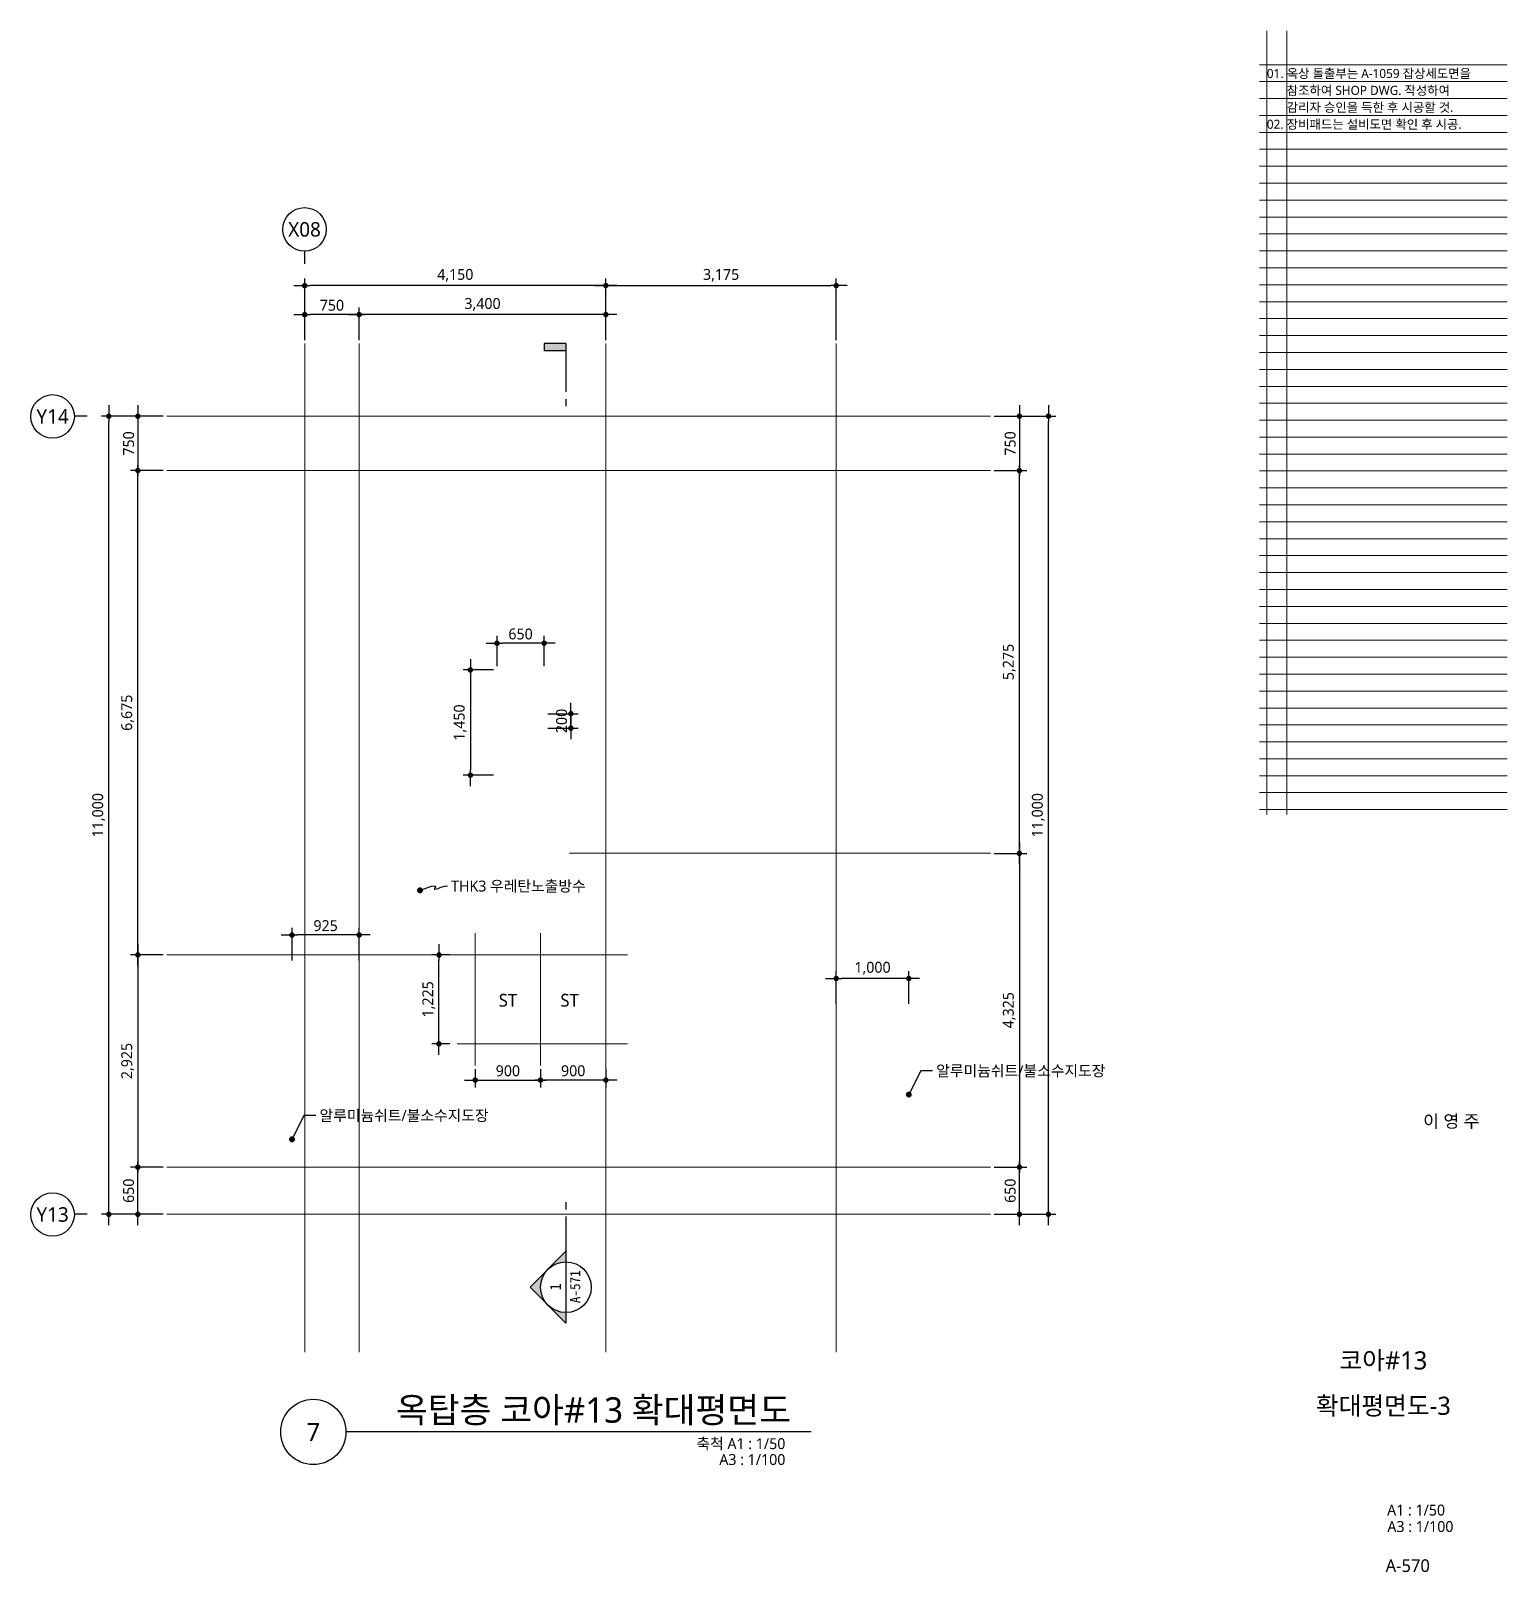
# Model space of a CAD drawing. Header units: millimetres. Extents: x 1467181 to 1720354, y 836037 to 895281.
# Drawn here: x 1569390 to 1589737, y 874037 to 895281 of the extents above; entities that cross this region are included whole.
import ezdxf
from ezdxf.enums import TextEntityAlignment as Align

# ---------------------------------------------------------------- set-up
doc = ezdxf.new("R2010")
doc.units = ezdxf.units.MM
doc.header["$MEASUREMENT"] = 0
doc.linetypes.add('CEN', pattern=[62, 60, -1, 0, -1])
doc.layers.get('0').update_dxf_attribs({"linetype": 'CONTINUOUS'})
for name, color, linetype, lineweight in [('A-AXIS-BUBL', 7, 'CONTINUOUS', 25), ('A-BORD-TEXT', 3, 'CONTINUOUS', 25), ('A-CNTL', 1, 'CEN', 15), ('A-DIMS', 7, 'CONTINUOUS', 25), ('A-MKXS-LEAD', 7, 'CONTINUOUS', 25), ('A-MKXS-MAK1', 3, 'CONTINUOUS', 25), ('A-MKXS-TEXT1', 3, 'CONTINUOUS', 25), ('A-MKXS-TEXT2', 7, 'CONTINUOUS', 25), ('A-MKXX-NAME', 3, 'CONTINUOUS', 25), ('A-XXXX-SYMB', 7, 'CONTINUOUS', 25), ('A-XXXX-TXT1', 3, 'CONTINUOUS', 25), ('A-XXXX-TXT2', 3, 'CONTINUOUS', 25)]:
    doc.layers.add(name, color=color, linetype=linetype, lineweight=lineweight)
doc.layers.add('A-XXXX-NPLT', color=144, linetype='CONTINUOUS', lineweight=15, plot=False)
doc.styles.add('HY울릉도L', font='')
doc.styles.add('돋움체', font='')
doc.styles.add('맑은 고딕', font='malgun.ttf')
doc.styles.add('맑은고딕', font='malgun.ttf')
doc.styles.get('HY울릉도L').set_extended_font_data('HYwulM')
doc.styles.get('돋움체').set_extended_font_data('DotumChe')
doc.dimstyles.new('CDIM', dxfattribs={"dimtxt": 3, "dimasz": 1.5, "dimexe": 2, "dimexo": 1, "dimgap": 1, "dimtad": 1, "dimdec": 0, "dimrnd": 0.5, "dimzin": 0, "dimdsep": 32, "dimlunit": 6, "dimtxsty": 'HY울릉도L', "dimblk1": '_CIDOT', "dimblk2": '_CIDOT', "dimsah": 1, "dimcen": 5.5, "dimclrd": 2, "dimclre": 2, "dimclrt": 7, "dimadec": 0, "dimazin": 0, "dimtfac": 1, "dimtdec": 0, "dimtix": 1, "dimtmove": 2, "dimatfit": 1, "dimldrblk": '_CIDOT', "dimfxl": 1, "dimtolj": 1, "dimtzin": 0, "dimlwd": -1, "dimarcsym": 0})

msp = doc.modelspace()

# ---------------------------------------------------------------- texts
at = {"layer": 'A-BORD-TEXT', "style": '맑은고딕'}
for s, height, p in [('이 영 주', 175, (1589356.3, 880165.5)), ('A1 : 1/50', 150, (1588881.5, 874817.8)), ('A3 : 1/100', 150, (1588996.4, 874591)), ('A-570', 175, (1588671.7, 874039.2))]:
    msp.add_text(s, height=height, dxfattribs=at).set_placement(p, align=Align.RIGHT)
for s, p in [('코아#13', (1588030.7, 876955.6)), ('확대평면도-3', (1588030.7, 876330.6))]:
    msp.add_text(s, height=250, dxfattribs=at).set_placement(p, align=Align.MIDDLE_CENTER)
at = {"layer": 'A-MKXS-TEXT1', "style": '맑은고딕'}
for s, p in [('THK3 우레탄노출방수', (1575182.6, 883493.2)), ('알루미늄쉬트/불소수지도장', (1581868.2, 880947.5)), ('알루미늄쉬트/불소수지도장', (1573368.2, 880330.8))]:
    msp.add_text(s, height=150, dxfattribs=at).set_placement(p, align=Align.MIDDLE_LEFT)
at = {"layer": 'A-MKXX-NAME', "style": '맑은고딕'}
for p in [(1575965.1, 881919.4), (1576815.1, 881919.4)]:
    msp.add_text('ST', height=175, dxfattribs=at).set_placement(p, align=Align.MIDDLE_CENTER)
at = {"layer": 'A-XXXX-TXT1', "style": '맑은고딕'}
msp.add_text('옥탑층 코아#13 확대평면도', height=350, dxfattribs=at).set_placement((1579867.2, 875992), align=Align.BOTTOM_RIGHT)
msp.add_text('7', height=250, dxfattribs=at).set_placement((1573283.6, 875969.4), align=Align.MIDDLE)
for s, p in [('축척 A1 : 1/50', (1579789.3, 875883.2)), ('A3 : 1/100', (1579789.3, 875664.3))]:
    msp.add_text(s, height=150, dxfattribs=at).set_placement(p, align=Align.TOP_RIGHT)
at = {"layer": 'A-XXXX-TXT2', "ltscale": 0.2, "style": '맑은고딕'}
for s, p in [('X08', (1573162.2, 892544.4)), ('Y14', (1569690.1, 889966.4)), ('Y13', (1569690.1, 878966.4))]:
    msp.add_text(s, height=200, dxfattribs=at).set_placement(p, align=Align.MIDDLE)

# ---------------------------------------------------------------- blocks, each defined once
blk = doc.blocks.new('_CIDOT')
at = {"color": 0, "linetype": 'ByBlock'}
blk.add_line((2, 0), (-1, 0), dxfattribs=at)
at = {"color": 0, "linetype": 'ByBlock', "const_width": 0.5}
blk.add_lwpolyline([(-0.25, 0, 1), (0.25, 0, 1)], format="xyb", close=True, dxfattribs=at)
blk = doc.blocks.new('*D481')
at = {"layer": 'A-DIMS', "lineweight": -2, "transparency": 16777216}
for p, q in [((1573915, 891019), (1573915, 891469)), ((1577315, 891019), (1577315, 891469))]:
    blk.add_line(p, q, dxfattribs=at)
at = {"layer": 'A-DIMS', "transparency": 16777216}
blk.add_line((1577240, 891369), (1573990, 891369), dxfattribs=at)
at = {"layer": 'A-DIMS', "transparency": 16777216, "xscale": 75, "yscale": 75, "zscale": 75, "rotation": 180}
blk.add_blockref('_CIDOT', (1573915, 891369), dxfattribs=at)
at = {"layer": 'A-DIMS', "transparency": 16777216, "xscale": 75, "yscale": 75, "zscale": 75}
blk.add_blockref('_CIDOT', (1577315, 891369), dxfattribs=at)
at = {"layer": 'A-DIMS', "color": 3, "transparency": 16777216, "insert": (1575615, 891509), "char_height": 150, "attachment_point": 5, "style": '맑은고딕'}
blk.add_mtext('\\A1;3,400', dxfattribs=at)
blk = doc.blocks.new('*D482')
at = {"layer": 'A-DIMS', "lineweight": -2, "transparency": 16777216}
for p, q in [((1571215, 889219), (1570765, 889219)), ((1571215, 882544), (1570765, 882544))]:
    blk.add_line(p, q, dxfattribs=at)
at = {"layer": 'A-DIMS', "transparency": 16777216}
blk.add_line((1570865, 882619), (1570865, 889144), dxfattribs=at)
at = {"layer": 'A-DIMS', "transparency": 16777216, "xscale": 75, "yscale": 75, "zscale": 75}
for p, rotation in [((1570865, 889219), 90), ((1570865, 882544), 270)]:
    blk.add_blockref('_CIDOT', p, dxfattribs=dict(at, rotation=rotation))
at = {"layer": 'A-DIMS', "color": 3, "transparency": 16777216, "insert": (1570725, 885882), "char_height": 150, "attachment_point": 5, "rotation": 90, "style": '맑은고딕'}
blk.add_mtext('\\A1;6,675', dxfattribs=at)
blk = doc.blocks.new('*D483')
at = {"layer": 'A-DIMS', "lineweight": -2, "transparency": 16777216}
for p, q in [((1573165, 891019), (1573165, 891469)), ((1573915, 891019), (1573915, 891469))]:
    blk.add_line(p, q, dxfattribs=at)
at = {"layer": 'A-DIMS', "transparency": 16777216}
blk.add_line((1573840, 891369), (1573240, 891369), dxfattribs=at)
at = {"layer": 'A-DIMS', "transparency": 16777216, "xscale": 75, "yscale": 75, "zscale": 75, "rotation": 180}
blk.add_blockref('_CIDOT', (1573165, 891369), dxfattribs=at)
at = {"layer": 'A-DIMS', "transparency": 16777216, "xscale": 75, "yscale": 75, "zscale": 75}
blk.add_blockref('_CIDOT', (1573915, 891369), dxfattribs=at)
at = {"layer": 'A-DIMS', "color": 3, "transparency": 16777216, "insert": (1573540, 891497), "char_height": 150, "attachment_point": 5, "style": '맑은고딕'}
blk.add_mtext('\\A1;750', dxfattribs=at)
blk = doc.blocks.new('*D484')
at = {"layer": 'A-DIMS', "lineweight": -2, "transparency": 16777216}
for p, q in [((1573165, 891019), (1573165, 891869)), ((1577315, 891019), (1577315, 891869))]:
    blk.add_line(p, q, dxfattribs=at)
at = {"layer": 'A-DIMS', "transparency": 16777216}
blk.add_line((1577240, 891769), (1573240, 891769), dxfattribs=at)
at = {"layer": 'A-DIMS', "transparency": 16777216, "xscale": 75, "yscale": 75, "zscale": 75, "rotation": 180}
blk.add_blockref('_CIDOT', (1573165, 891769), dxfattribs=at)
at = {"layer": 'A-DIMS', "transparency": 16777216, "xscale": 75, "yscale": 75, "zscale": 75}
blk.add_blockref('_CIDOT', (1577315, 891769), dxfattribs=at)
at = {"layer": 'A-DIMS', "color": 3, "transparency": 16777216, "insert": (1575240, 891910), "char_height": 150, "attachment_point": 5, "style": '맑은고딕'}
blk.add_mtext('\\A1;4,150', dxfattribs=at)
blk = doc.blocks.new('*D485')
at = {"layer": 'A-DIMS', "lineweight": -2, "transparency": 16777216}
for p, q in [((1571215, 889969), (1570365, 889969)), ((1571215, 878969), (1570365, 878969))]:
    blk.add_line(p, q, dxfattribs=at)
at = {"layer": 'A-DIMS', "transparency": 16777216}
blk.add_line((1570465, 879044), (1570465, 889894), dxfattribs=at)
at = {"layer": 'A-DIMS', "transparency": 16777216, "xscale": 75, "yscale": 75, "zscale": 75}
for p, rotation in [((1570465, 889969), 90), ((1570465, 878969), 270)]:
    blk.add_blockref('_CIDOT', p, dxfattribs=dict(at, rotation=rotation))
at = {"layer": 'A-DIMS', "color": 3, "transparency": 16777216, "insert": (1570325, 884469), "char_height": 150, "attachment_point": 5, "rotation": 90, "style": '맑은고딕'}
blk.add_mtext('\\A1;11,000', dxfattribs=at)
blk = doc.blocks.new('*D486')
at = {"layer": 'A-DIMS', "lineweight": -2, "transparency": 16777216}
for p, q in [((1571215, 889969), (1570765, 889969)), ((1571215, 889219), (1570765, 889219))]:
    blk.add_line(p, q, dxfattribs=at)
at = {"layer": 'A-DIMS', "transparency": 16777216}
blk.add_line((1570865, 889894), (1570865, 889294), dxfattribs=at)
at = {"layer": 'A-DIMS', "transparency": 16777216, "xscale": 75, "yscale": 75, "zscale": 75}
for p, rotation in [((1570865, 889969), 90), ((1570865, 889219), 270)]:
    blk.add_blockref('_CIDOT', p, dxfattribs=dict(at, rotation=rotation))
at = {"layer": 'A-DIMS', "color": 3, "transparency": 16777216, "insert": (1570738, 889594), "char_height": 150, "attachment_point": 5, "rotation": 90, "style": '맑은고딕'}
blk.add_mtext('\\A1;750', dxfattribs=at)
blk = doc.blocks.new('*D487')
at = {"layer": 'A-DIMS', "lineweight": -2, "transparency": 16777216}
for p, q in [((1571215, 882544), (1570765, 882544)), ((1571215, 879619), (1570765, 879619))]:
    blk.add_line(p, q, dxfattribs=at)
at = {"layer": 'A-DIMS', "transparency": 16777216}
blk.add_line((1570865, 882469), (1570865, 879694), dxfattribs=at)
at = {"layer": 'A-DIMS', "transparency": 16777216, "xscale": 75, "yscale": 75, "zscale": 75}
for p, rotation in [((1570865, 882544), 90), ((1570865, 879619), 270)]:
    blk.add_blockref('_CIDOT', p, dxfattribs=dict(at, rotation=rotation))
at = {"layer": 'A-DIMS', "color": 3, "transparency": 16777216, "insert": (1570725, 881082), "char_height": 150, "attachment_point": 5, "rotation": 90, "style": '맑은고딕'}
blk.add_mtext('\\A1;2,925', dxfattribs=at)
blk = doc.blocks.new('*D488')
at = {"layer": 'A-DIMS', "lineweight": -2, "transparency": 16777216}
for p, q in [((1575515, 880969), (1575515, 880719)), ((1576415, 880969), (1576415, 880719))]:
    blk.add_line(p, q, dxfattribs=at)
at = {"layer": 'A-DIMS', "transparency": 16777216}
blk.add_line((1575590, 880819), (1576340, 880819), dxfattribs=at)
at = {"layer": 'A-DIMS', "transparency": 16777216, "xscale": 75, "yscale": 75, "zscale": 75, "rotation": 180}
blk.add_blockref('_CIDOT', (1575515, 880819), dxfattribs=at)
at = {"layer": 'A-DIMS', "transparency": 16777216, "xscale": 75, "yscale": 75, "zscale": 75}
blk.add_blockref('_CIDOT', (1576415, 880819), dxfattribs=at)
at = {"layer": 'A-DIMS', "color": 3, "transparency": 16777216, "insert": (1575965, 880947), "char_height": 150, "attachment_point": 5, "style": '맑은고딕'}
blk.add_mtext('\\A1;900', dxfattribs=at)
blk = doc.blocks.new('*D489')
at = {"layer": 'A-DIMS', "lineweight": -2, "transparency": 16777216}
for p, q in [((1576415, 880969), (1576415, 880719)), ((1577315, 880969), (1577315, 880719))]:
    blk.add_line(p, q, dxfattribs=at)
at = {"layer": 'A-DIMS', "transparency": 16777216}
blk.add_line((1577240, 880819), (1576490, 880819), dxfattribs=at)
at = {"layer": 'A-DIMS', "transparency": 16777216, "xscale": 75, "yscale": 75, "zscale": 75, "rotation": 180}
blk.add_blockref('_CIDOT', (1576415, 880819), dxfattribs=at)
at = {"layer": 'A-DIMS', "transparency": 16777216, "xscale": 75, "yscale": 75, "zscale": 75}
blk.add_blockref('_CIDOT', (1577315, 880819), dxfattribs=at)
at = {"layer": 'A-DIMS', "color": 3, "transparency": 16777216, "insert": (1576865, 880947), "char_height": 150, "attachment_point": 5, "style": '맑은고딕'}
blk.add_mtext('\\A1;900', dxfattribs=at)
blk = doc.blocks.new('*D490')
at = {"layer": 'A-DIMS', "lineweight": -2, "transparency": 16777216}
for p, q in [((1575165, 882544), (1574915, 882544)), ((1575165, 881319), (1574915, 881319))]:
    blk.add_line(p, q, dxfattribs=at)
at = {"layer": 'A-DIMS', "transparency": 16777216}
blk.add_line((1575015, 881394), (1575015, 882469), dxfattribs=at)
at = {"layer": 'A-DIMS', "transparency": 16777216, "xscale": 75, "yscale": 75, "zscale": 75}
for p, rotation in [((1575015, 882544), 90), ((1575015, 881319), 270)]:
    blk.add_blockref('_CIDOT', p, dxfattribs=dict(at, rotation=rotation))
at = {"layer": 'A-DIMS', "color": 3, "transparency": 16777216, "insert": (1574875, 881932), "char_height": 150, "attachment_point": 5, "rotation": 90, "style": '맑은고딕'}
blk.add_mtext('\\A1;1,225', dxfattribs=at)
blk = doc.blocks.new('*D491')
at = {"layer": 'A-DIMS', "lineweight": -2, "transparency": 16777216}
for p, q in [((1571215, 879619), (1570765, 879619)), ((1571215, 878969), (1570765, 878969))]:
    blk.add_line(p, q, dxfattribs=at)
at = {"layer": 'A-DIMS', "transparency": 16777216}
blk.add_line((1570865, 879044), (1570865, 879544), dxfattribs=at)
at = {"layer": 'A-DIMS', "transparency": 16777216, "xscale": 75, "yscale": 75, "zscale": 75}
for p, rotation in [((1570865, 879619), 90), ((1570865, 878969), 270)]:
    blk.add_blockref('_CIDOT', p, dxfattribs=dict(at, rotation=rotation))
at = {"layer": 'A-DIMS', "color": 3, "transparency": 16777216, "insert": (1570738, 879294), "char_height": 150, "attachment_point": 5, "rotation": 90, "style": '맑은고딕'}
blk.add_mtext('\\A1;650', dxfattribs=at)
blk = doc.blocks.new('*D492')
at = {"layer": 'A-DIMS', "lineweight": -2, "transparency": 16777216}
for p, q in [((1582665, 889219), (1583115, 889219)), ((1582665, 883944), (1583115, 883944))]:
    blk.add_line(p, q, dxfattribs=at)
at = {"layer": 'A-DIMS', "transparency": 16777216}
blk.add_line((1583015, 884019), (1583015, 889144), dxfattribs=at)
at = {"layer": 'A-DIMS', "transparency": 16777216, "xscale": 75, "yscale": 75, "zscale": 75}
for p, rotation in [((1583015, 889219), 90), ((1583015, 883944), 270)]:
    blk.add_blockref('_CIDOT', p, dxfattribs=dict(at, rotation=rotation))
at = {"layer": 'A-DIMS', "color": 3, "transparency": 16777216, "insert": (1582875, 886582), "char_height": 150, "attachment_point": 5, "rotation": 90, "style": '맑은고딕'}
blk.add_mtext('\\A1;5,275', dxfattribs=at)
blk = doc.blocks.new('*D493')
at = {"layer": 'A-DIMS', "lineweight": -2, "transparency": 16777216}
for p, q in [((1582665, 889969), (1583515, 889969)), ((1582665, 878969), (1583515, 878969))]:
    blk.add_line(p, q, dxfattribs=at)
at = {"layer": 'A-DIMS', "transparency": 16777216}
blk.add_line((1583415, 879044), (1583415, 889894), dxfattribs=at)
at = {"layer": 'A-DIMS', "transparency": 16777216, "xscale": 75, "yscale": 75, "zscale": 75}
for p, rotation in [((1583415, 889969), 90), ((1583415, 878969), 270)]:
    blk.add_blockref('_CIDOT', p, dxfattribs=dict(at, rotation=rotation))
at = {"layer": 'A-DIMS', "color": 3, "transparency": 16777216, "insert": (1583275, 884469), "char_height": 150, "attachment_point": 5, "rotation": 90, "style": '맑은고딕'}
blk.add_mtext('\\A1;11,000', dxfattribs=at)
blk = doc.blocks.new('*D494')
at = {"layer": 'A-DIMS', "lineweight": -2, "transparency": 16777216}
for p, q in [((1582665, 889969), (1583115, 889969)), ((1582665, 889219), (1583115, 889219))]:
    blk.add_line(p, q, dxfattribs=at)
at = {"layer": 'A-DIMS', "transparency": 16777216}
blk.add_line((1583015, 889894), (1583015, 889294), dxfattribs=at)
at = {"layer": 'A-DIMS', "transparency": 16777216, "xscale": 75, "yscale": 75, "zscale": 75}
for p, rotation in [((1583015, 889969), 90), ((1583015, 889219), 270)]:
    blk.add_blockref('_CIDOT', p, dxfattribs=dict(at, rotation=rotation))
at = {"layer": 'A-DIMS', "color": 3, "transparency": 16777216, "insert": (1582888, 889594), "char_height": 150, "attachment_point": 5, "rotation": 90, "style": '맑은고딕'}
blk.add_mtext('\\A1;750', dxfattribs=at)
blk = doc.blocks.new('*D495')
at = {"layer": 'A-DIMS', "lineweight": -2, "transparency": 16777216}
for p, q in [((1582665, 883944), (1583115, 883944)), ((1582665, 879619), (1583115, 879619))]:
    blk.add_line(p, q, dxfattribs=at)
at = {"layer": 'A-DIMS', "transparency": 16777216}
blk.add_line((1583015, 883869), (1583015, 879694), dxfattribs=at)
at = {"layer": 'A-DIMS', "transparency": 16777216, "xscale": 75, "yscale": 75, "zscale": 75}
for p, rotation in [((1583015, 883944), 90), ((1583015, 879619), 270)]:
    blk.add_blockref('_CIDOT', p, dxfattribs=dict(at, rotation=rotation))
at = {"layer": 'A-DIMS', "color": 3, "transparency": 16777216, "insert": (1582875, 881782), "char_height": 150, "attachment_point": 5, "rotation": 90, "style": '맑은고딕'}
blk.add_mtext('\\A1;4,325', dxfattribs=at)
blk = doc.blocks.new('*D496')
at = {"layer": 'A-DIMS', "lineweight": -2, "transparency": 16777216}
for p, q in [((1582665, 879619), (1583115, 879619)), ((1582665, 878969), (1583115, 878969))]:
    blk.add_line(p, q, dxfattribs=at)
at = {"layer": 'A-DIMS', "transparency": 16777216}
blk.add_line((1583015, 879044), (1583015, 879544), dxfattribs=at)
at = {"layer": 'A-DIMS', "transparency": 16777216, "xscale": 75, "yscale": 75, "zscale": 75}
for p, rotation in [((1583015, 879619), 90), ((1583015, 878969), 270)]:
    blk.add_blockref('_CIDOT', p, dxfattribs=dict(at, rotation=rotation))
at = {"layer": 'A-DIMS', "color": 3, "transparency": 16777216, "insert": (1582888, 879294), "char_height": 150, "attachment_point": 5, "rotation": 90, "style": '맑은고딕'}
blk.add_mtext('\\A1;650', dxfattribs=at)
blk = doc.blocks.new('*D497')
at = {"layer": 'A-DIMS', "lineweight": -2, "transparency": 16777216}
for p, q in [((1577315, 891019), (1577315, 891869)), ((1580490, 891019), (1580490, 891869))]:
    blk.add_line(p, q, dxfattribs=at)
at = {"layer": 'A-DIMS', "transparency": 16777216}
blk.add_line((1577390, 891769), (1580415, 891769), dxfattribs=at)
at = {"layer": 'A-DIMS', "transparency": 16777216, "xscale": 75, "yscale": 75, "zscale": 75, "rotation": 180}
blk.add_blockref('_CIDOT', (1577315, 891769), dxfattribs=at)
at = {"layer": 'A-DIMS', "transparency": 16777216, "xscale": 75, "yscale": 75, "zscale": 75}
blk.add_blockref('_CIDOT', (1580490, 891769), dxfattribs=at)
at = {"layer": 'A-DIMS', "color": 3, "transparency": 16777216, "insert": (1578903, 891910), "char_height": 150, "attachment_point": 5, "style": '맑은고딕'}
blk.add_mtext('\\A1;3,175', dxfattribs=at)
blk = doc.blocks.new('CORE 7- 단면')
at = {"layer": 'A-MKXS-MAK1'}
blk.add_hatch(color=256, dxfattribs=at).paths.add_polyline_path([(22637, 12898), (22637, 12998), (22937, 12998), (22937, 12898)])
h = blk.add_hatch(color=256, dxfattribs=at)
h.paths.add_polyline_path([(22442, -7), (22690, 241, 0.414214), (22690, -254)])
h.paths.add_polyline_path([(22690, 241), (22937, 488), (22937, 343, 0.198912)])
h.paths.add_polyline_path([(22690, -254, 0.198912), (22937, -357), (22937, -502)])
for p, q in [((22637, 12998), (22637, 12898)), ((22937, 12998), (22637, 12998)), ((22937, 12998), (22937, 12335)), ((22937, 12898), (22637, 12898)), ((22937, 12235), (22937, 12135)), ((22937, 1166), (22937, 1066)), ((22937, 966), (22937, -502)), ((22937, 488), (22442, -7)), ((22937, -502), (22442, -7))]:
    blk.add_line(p, q, dxfattribs=at)
blk.add_circle((22937, -7), 350, dxfattribs=at)
at = {"layer": 'A-MKXS-TEXT2', "style": '돋움체'}
for s, height, p in [('A-571', 140, (23065, 0)), ('1', 150, (22793, -2))]:
    blk.add_text(s, height=height, rotation=90, dxfattribs=at).set_placement(p, align=Align.MIDDLE)
blk = doc.blocks.new('*D564')
at = {"layer": 'A-DIMS', "lineweight": -2, "transparency": 16777216}
for p, q in [((1572990, 882469), (1572990, 882919)), ((1573915, 882469), (1573915, 882919))]:
    blk.add_line(p, q, dxfattribs=at)
at = {"layer": 'A-DIMS', "transparency": 16777216}
blk.add_line((1573840, 882819), (1573065, 882819), dxfattribs=at)
at = {"layer": 'A-DIMS', "transparency": 16777216, "xscale": 75, "yscale": 75, "zscale": 75, "rotation": 180}
blk.add_blockref('_CIDOT', (1572990, 882819), dxfattribs=at)
at = {"layer": 'A-DIMS', "transparency": 16777216, "xscale": 75, "yscale": 75, "zscale": 75}
blk.add_blockref('_CIDOT', (1573915, 882819), dxfattribs=at)
at = {"layer": 'A-DIMS', "color": 3, "transparency": 16777216, "insert": (1573453, 882947), "char_height": 150, "attachment_point": 5, "style": '맑은고딕'}
blk.add_mtext('\\A1;925', dxfattribs=at)
blk = doc.blocks.new('*D565')
at = {"layer": 'A-DIMS', "lineweight": -2, "transparency": 16777216}
for p, q in [((1580490, 881869), (1580490, 882319)), ((1581490, 881869), (1581490, 882319))]:
    blk.add_line(p, q, dxfattribs=at)
at = {"layer": 'A-DIMS', "transparency": 16777216}
blk.add_line((1581415, 882219), (1580565, 882219), dxfattribs=at)
at = {"layer": 'A-DIMS', "transparency": 16777216, "xscale": 75, "yscale": 75, "zscale": 75, "rotation": 180}
blk.add_blockref('_CIDOT', (1580490, 882219), dxfattribs=at)
at = {"layer": 'A-DIMS', "transparency": 16777216, "xscale": 75, "yscale": 75, "zscale": 75}
blk.add_blockref('_CIDOT', (1581490, 882219), dxfattribs=at)
at = {"layer": 'A-DIMS', "color": 3, "transparency": 16777216, "insert": (1580990, 882360), "char_height": 150, "attachment_point": 5, "style": '맑은고딕'}
blk.add_mtext('\\A1;1,000', dxfattribs=at)
blk = doc.blocks.new('*D580')
at = {"layer": 'A-DIMS', "lineweight": -2, "transparency": 16777216}
for p, q in [((1575815, 886522), (1575815, 886940)), ((1576465, 886522), (1576465, 886940))]:
    blk.add_line(p, q, dxfattribs=at)
at = {"layer": 'A-DIMS', "transparency": 16777216}
blk.add_line((1576390, 886840), (1575890, 886840), dxfattribs=at)
at = {"layer": 'A-DIMS', "transparency": 16777216, "xscale": 75, "yscale": 75, "zscale": 75, "rotation": 180}
blk.add_blockref('_CIDOT', (1575815, 886840), dxfattribs=at)
at = {"layer": 'A-DIMS', "transparency": 16777216, "xscale": 75, "yscale": 75, "zscale": 75}
blk.add_blockref('_CIDOT', (1576465, 886840), dxfattribs=at)
at = {"layer": 'A-DIMS', "color": 3, "transparency": 16777216, "insert": (1576140, 886967), "char_height": 150, "attachment_point": 5, "style": '맑은고딕'}
blk.add_mtext('\\A1;650', dxfattribs=at)
blk = doc.blocks.new('*D581')
at = {"layer": 'A-DIMS', "lineweight": -2, "transparency": 16777216}
for p, q in [((1575765, 886472), (1575348, 886472)), ((1575765, 885022), (1575348, 885022))]:
    blk.add_line(p, q, dxfattribs=at)
at = {"layer": 'A-DIMS', "transparency": 16777216}
blk.add_line((1575448, 886397), (1575448, 885097), dxfattribs=at)
at = {"layer": 'A-DIMS', "transparency": 16777216, "xscale": 75, "yscale": 75, "zscale": 75}
for p, rotation in [((1575448, 886472), 90), ((1575448, 885022), 270)]:
    blk.add_blockref('_CIDOT', p, dxfattribs=dict(at, rotation=rotation))
at = {"layer": 'A-DIMS', "color": 3, "transparency": 16777216, "insert": (1575307, 885747), "char_height": 150, "attachment_point": 5, "rotation": 90, "style": '맑은고딕'}
blk.add_mtext('\\A1;1,450', dxfattribs=at)
blk = doc.blocks.new('*D582')
at = {"layer": 'A-DIMS', "lineweight": -2, "transparency": 16777216}
for p, q in [((1576515, 885869), (1576933, 885869)), ((1576515, 885669), (1576933, 885669))]:
    blk.add_line(p, q, dxfattribs=at)
at = {"layer": 'A-DIMS', "transparency": 16777216}
for p, q in [((1576833, 885944), (1576833, 886019)), ((1576833, 885669), (1576833, 885869)), ((1576833, 885594), (1576833, 885519))]:
    blk.add_line(p, q, dxfattribs=at)
at = {"layer": 'A-DIMS', "transparency": 16777216, "xscale": 75, "yscale": 75, "zscale": 75}
for p, rotation in [((1576833, 885869), 270), ((1576833, 885669), 90)]:
    blk.add_blockref('_CIDOT', p, dxfattribs=dict(at, rotation=rotation))
at = {"layer": 'A-DIMS', "color": 3, "transparency": 16777216, "insert": (1576705, 885769), "char_height": 150, "attachment_point": 5, "rotation": 90, "style": '맑은고딕'}
blk.add_mtext('\\A1;200', dxfattribs=at)
blk = doc.blocks.new('NOTE(220317)')
at = {"layer": 'A-XXXX-NPLT'}
for p, q in [((1010649.8, 179732.7), (1010649.8, 175412.7)), ((1010759.8, 179732.7), (1010759.8, 175412.7)), ((1010609.8, 179546.1), (1011974.8, 179546.1)), ((1010609.8, 179452.7), (1011974.8, 179452.7)), ((1010609.8, 179359.4), (1011974.8, 179359.4)), ((1010609.8, 179266.1), (1011974.8, 179266.1)), ((1010609.8, 179172.7), (1011974.8, 179172.7)), ((1010609.8, 179079.4), (1011974.8, 179079.4)), ((1010609.8, 178986.1), (1011974.8, 178986.1)), ((1010609.8, 178892.7), (1011974.8, 178892.7)), ((1010609.8, 178799.4), (1011974.8, 178799.4)), ((1010609.8, 178706.1), (1011974.8, 178706.1)), ((1010609.8, 178612.7), (1011974.8, 178612.7)), ((1010609.8, 178519.4), (1011974.8, 178519.4)), ((1010609.8, 178426.1), (1011974.8, 178426.1)), ((1010609.8, 178332.7), (1011974.8, 178332.7)), ((1010609.8, 178239.4), (1011974.8, 178239.4)), ((1010609.8, 178146.1), (1011974.8, 178146.1)), ((1010609.8, 178052.7), (1011974.8, 178052.7)), ((1010609.8, 177959.4), (1011974.8, 177959.4)), ((1010609.8, 177866.1), (1011974.8, 177866.1)), ((1010609.8, 177772.7), (1011974.8, 177772.7)), ((1010609.8, 177679.4), (1011974.8, 177679.4)), ((1010609.8, 177586.1), (1011974.8, 177586.1)), ((1010609.8, 177492.7), (1011974.8, 177492.7)), ((1010609.8, 177399.4), (1011974.8, 177399.4)), ((1010609.8, 177306.1), (1011974.8, 177306.1)), ((1010609.8, 177212.7), (1011974.8, 177212.7)), ((1010609.8, 177119.4), (1011974.8, 177119.4)), ((1010609.8, 177026.1), (1011974.8, 177026.1)), ((1010609.8, 176932.7), (1011974.8, 176932.7)), ((1010609.8, 176839.4), (1011974.8, 176839.4)), ((1010609.8, 176746.1), (1011974.8, 176746.1)), ((1010609.8, 176652.7), (1011974.8, 176652.7)), ((1010609.8, 176559.4), (1011974.8, 176559.4)), ((1010609.8, 176466.1), (1011974.8, 176466.1)), ((1010609.8, 176372.7), (1011974.8, 176372.7)), ((1010609.8, 176279.4), (1011974.8, 176279.4)), ((1010609.8, 176186.1), (1011974.8, 176186.1)), ((1010609.8, 176092.7), (1011974.8, 176092.7)), ((1010609.8, 175999.4), (1011974.8, 175999.4)), ((1010609.8, 175906.1), (1011974.8, 175906.1)), ((1010609.8, 175812.7), (1011974.8, 175812.7)), ((1010609.8, 175719.4), (1011974.8, 175719.4)), ((1010609.8, 175626.1), (1011974.8, 175626.1)), ((1010609.8, 175532.7), (1011974.8, 175532.7)), ((1010609.8, 175439.4), (1011974.8, 175439.4))]:
    blk.add_line(p, q, dxfattribs=at)
blk = doc.blocks.new('NOTE_확대평면도_1')
at = {"layer": 'A-XXXX-TXT2', "style": '맑은 고딕'}
for s, p in [('01.', (7576.5, 4901.4)), ('옥상 돌출부는 A-1059 잡상세도면을', (7631.5, 4901.4)), ('참조하여 SHOP DWG. 작성하여', (7631.5, 4854.8)), ('감리자 승인을 득한 후 시공할 것.', (7631.5, 4808.1)), ('02.', (7576.5, 4761.4)), ('장비패드는 설비도면 확인 후 시공.', (7631.5, 4761.4))]:
    blk.add_text(s, height=25, dxfattribs=at).set_placement(p, align=Align.MIDDLE_LEFT)

# ---------------------------------------------------------------- dimensions: what is measured, and where the dimension line sits
at = {"layer": 'A-DIMS'}
for base, p1, p2, angle, picture, middle in [((1573165.1, 891769.4), (1577315.1, 890969.4), (1573165.1, 890969.4), 180, '*D484', (1575240.1, 891909.8)), ((1580490.1, 891769.4), (1577315.1, 890969.4), (1580490.1, 890969.4), 0, '*D497', (1578902.6, 891909.8)), ((1573915.1, 891369.4), (1577315.1, 890969.4), (1573915.1, 890969.4), 180, '*D481', (1575615.1, 891509.4)), ((1573165.1, 891369.4), (1573915.1, 890969.4), (1573165.1, 890969.4), 180, '*D483', (1573540.1, 891496.9)), ((1570465.1, 889969.4), (1571265.1, 878969.4), (1571265.1, 889969.4), 270, '*D485', (1570324.6, 884469.4)), ((1570865.1, 889219.4), (1571265.1, 889969.4), (1571265.1, 889219.4), 90, '*D486', (1570737.6, 889594.4)), ((1583415.1, 889969.4), (1582615.1, 878969.4), (1582615.1, 889969.4), 270, '*D493', (1583274.6, 884469.4)), ((1583015.1, 889219.4), (1582615.1, 889969.4), (1582615.1, 889219.4), 90, '*D494', (1582887.6, 889594.4)), ((1570865.1, 889219.4), (1571265.1, 882544.4), (1571265.1, 889219.4), 270, '*D482', (1570725, 885881.9)), ((1583015.1, 889219.4), (1582615.1, 883944.4), (1582615.1, 889219.4), 270, '*D492', (1582875, 886581.9)), ((1575447.6, 885022.4), (1575815.1, 886472), (1575814.9, 885022.4), 90, '*D581', (1575307.2, 885747.2)), ((1576832.6, 885869.4), (1576465.1, 885669.4), (1576465.1, 885869.4), 270, '*D582', (1576705.1, 885769.4)), ((1583015.1, 879619.4), (1582615.1, 883944.4), (1582615.1, 879619.4), 90, '*D495', (1582875, 881781.9)), ((1572990.1, 882819.4), (1573915.1, 882419.4), (1572990.1, 882419.4), 180, '*D564', (1573452.6, 882946.9)), ((1570865.1, 879619.4), (1571265.1, 882544.4), (1571265.1, 879619.4), 90, '*D487', (1570725, 881081.9)), ((1575015.1, 882544.4), (1575215.1, 881319.4), (1575215.1, 882544.4), 90, '*D490', (1574874.6, 881931.9)), ((1580490.1, 882219.4), (1581490.1, 881819.4), (1580490.1, 881819.4), 180, '*D565', (1580990.1, 882359.8)), ((1576415.1, 880819.4), (1577315.1, 881019.4), (1576415.1, 881019.4), 180, '*D489', (1576865.1, 880946.9)), ((1570865.1, 879619.4), (1571265.1, 878969.4), (1571265.1, 879619.4), 270, '*D491', (1570737.6, 879294.4)), ((1583015.1, 879619.4), (1582615.1, 878969.4), (1582615.1, 879619.4), 270, '*D496', (1582887.6, 879294.4))]:
    dim = msp.add_linear_dim(base=base, p1=p1, p2=p2, angle=angle, dimstyle='CDIM', override={"dimscale": 50, "dimtxsty": '맑은고딕', "dimclrd": 256, "dimclre": 256, "dimclrt": 3}, dxfattribs=at)
    dim.commit()
    dim.dimension.update_dxf_attribs({"geometry": picture, "text_midpoint": middle})
for base, p1, p2, picture, middle in [((1575815.1, 886839.6), (1576465.1, 886472.4), (1575815.1, 886472), '*D580', (1576140.1, 886967.1)), ((1576415.1, 880819.4), (1575515.1, 881019.4), (1576415.1, 881019.4), '*D488', (1575965.1, 880946.9))]:
    dim = msp.add_linear_dim(base=base, p1=p1, p2=p2, dimstyle='CDIM', override={"dimscale": 50, "dimtxsty": '맑은고딕', "dimclrd": 256, "dimclre": 256, "dimclrt": 3}, dxfattribs=at)
    dim.commit()
    dim.dimension.update_dxf_attribs({"geometry": picture, "text_midpoint": middle})

# ---------------------------------------------------------------- linework, layer by layer
at = {"layer": 'A-AXIS-BUBL', "ltscale": 0.2}
for p, q in [((1573165.1, 892069.4), (1573165.1, 892244.4)), ((1570165.1, 889969.4), (1569990.1, 889969.4)), ((1570165.1, 878969.4), (1569990.1, 878969.4))]:
    msp.add_line(p, q, dxfattribs=at)
for centre in [(1573162.2, 892544.4), (1569690.1, 889966.4), (1569690.1, 878966.4)]:
    msp.add_circle(centre, 300, dxfattribs=at)
at = {"layer": 'A-CNTL'}
for p, q in [((1573165.1, 877069.4), (1573165.1, 890969.4)), ((1573915.1, 877069.4), (1573915.1, 890969.4)), ((1577315.1, 877069.4), (1577315.1, 890969.4)), ((1580490.1, 877069.4), (1580490.1, 890969.4)), ((1571265.1, 889969.4), (1582615.1, 889969.4)), ((1571265.1, 889219.4), (1582615.1, 889219.4)), ((1576815.1, 883944.4), (1582615.1, 883944.4)), ((1575515.1, 881019.4), (1575515.1, 882844.4)), ((1576415.1, 881019.4), (1576415.1, 882844.4)), ((1571265.1, 882544.4), (1577615.1, 882544.4)), ((1577615.1, 881319.4), (1575265.1, 881319.4)), ((1571265.1, 879619.4), (1582615.1, 879619.4)), ((1571265.1, 878969.4), (1582615.1, 878969.4))]:
    msp.add_line(p, q, dxfattribs=at)
at = {"layer": 'A-MKXS-LEAD', "const_width": 40}
for points in [[(1574732.3, 883436.3, 1), (1574773.8, 883432.1, 1)], [(1581469.4, 880621.4, 1), (1581510.9, 880617.3, 1)], [(1572969.4, 880004.8, 1), (1573010.9, 880000.6, 1)]]:
    msp.add_lwpolyline(points, format="xyb", close=True, dxfattribs=at)
at = {"layer": 'A-MKXS-LEAD'}
for points in [[(1574752.2, 883433.9), (1574850, 883470.7), (1574913.7, 883490.6), (1574949.9, 883497.1), (1574965.3, 883493.6), (1574966.5, 883483.7), (1574960, 883470.9), (1574952.4, 883458.7), (1574950.5, 883450.6), (1574959.1, 883449.3), (1574977.3, 883453.7), (1575002.1, 883461.9), (1575031, 883472), (1575061.2, 883482.1), (1575090, 883490.3), (1575114.7, 883494.6), (1575132.6, 883493.2)], [(1581818.2, 880947.5), (1581654.2, 880947.5), (1581654.2, 880947.5), (1581490.1, 880619.4), (1581490.1, 880619.4)], [(1573318.2, 880330.8), (1573154.2, 880330.8), (1573154.2, 880330.8), (1572990.1, 880002.7), (1572990.1, 880002.7)]]:
    msp.add_lwpolyline(points, dxfattribs=at)
at = {"layer": 'A-XXXX-SYMB'}
msp.add_line((1580146.6, 875969.4), (1573733.6, 875969.4), dxfattribs=at)
msp.add_circle((1573283.6, 875969.4), 450, dxfattribs=at)

# ---------------------------------------------------------------- block references
for name, p, xscale, yscale, zscale in [('NOTE(220317)', (-940200, 445948.8), 2.499999981306344, 2.499999981306344, 2.499999981306344), ('NOTE_확대평면도_1', (1548542, 870186), 4.999999962612687, 4.999999962612687, 4.999999962612687)]:
    msp.add_blockref(name, p, dxfattribs=dict(xscale=xscale, yscale=yscale, zscale=zscale))
at = {"layer": 'A-DIMS'}
msp.add_blockref('CORE 7- 단면', (1553827.8, 877971), dxfattribs=at)

msp.set_redraw_order([(e.dxf.handle, doc.entitydb.next_handle()) for e in msp.query("TEXT MTEXT ATTDEF DIMENSION ARC_DIMENSION")])  # texts and dimensions are drawn at this point

doc.saveas('drawing.dxf')
